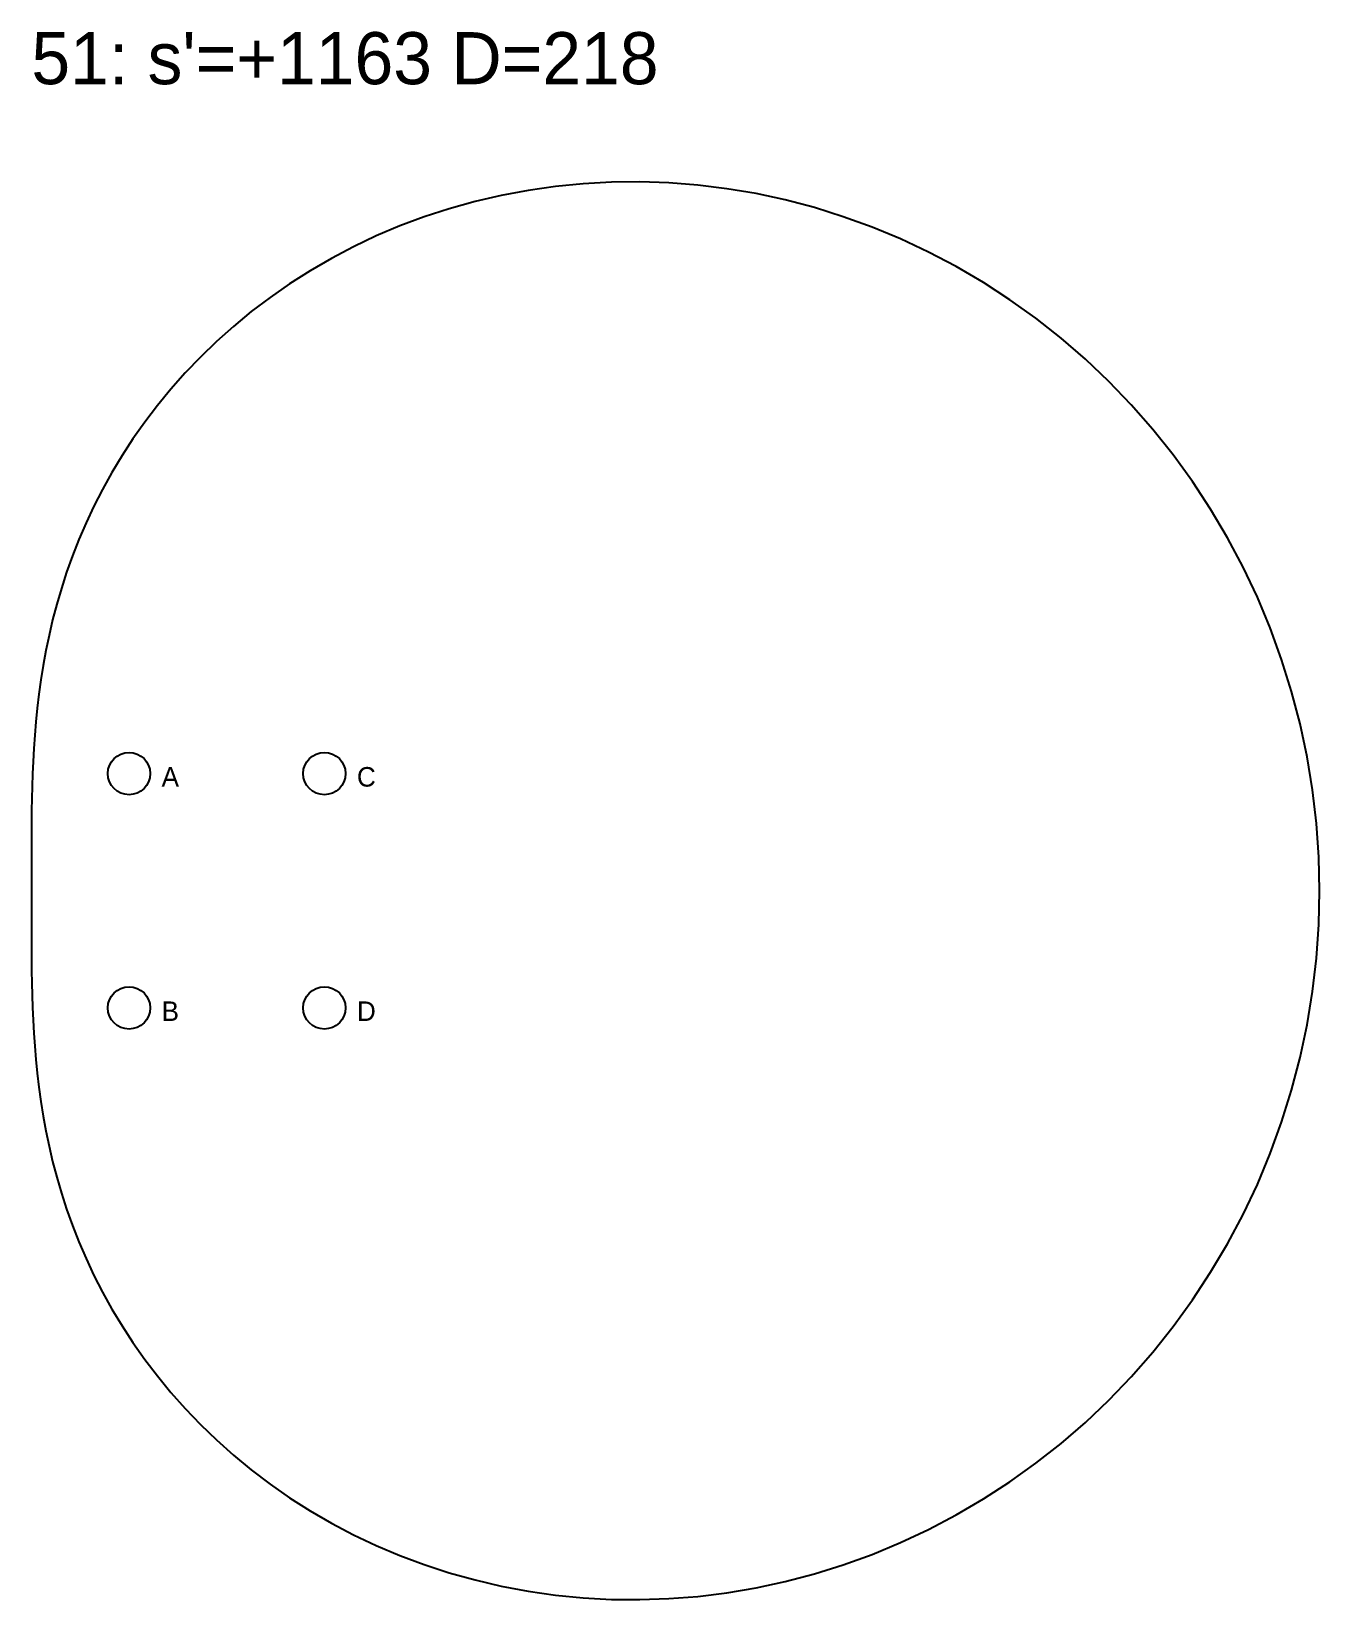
# Model space of a CAD drawing. Header units: millimetres. Extents: x 0 to 2007, y -5243 to 138.
# Drawn here: x 420 to 617.8, y -4108.9 to -3868 of the extents above; entities that cross this region are included whole.
import ezdxf

# ---------------------------------------------------------------- set-up
doc = ezdxf.new("R2010")
doc.units = ezdxf.units.MM
for name, color, linetype in [('DOWEL', 5, 'CONTINUOUS'), ('SLAB_51', 5, 'CONTINUOUS'), ('TEXT', 1, 'CONTINUOUS')]:
    doc.layers.add(name, color=color, linetype=linetype)

msp = doc.modelspace()

# ---------------------------------------------------------------- texts
at = {"layer": 'DOWEL'}
for s, p in [('A', (440, -3984)), ('C', (470, -3984)), ('B', (440, -4020)), ('D', (470, -4020))]:
    msp.add_text(s, height=3, dxfattribs=at).set_placement(p)
at = {"layer": 'TEXT'}
msp.add_text("51: s'=+1163 D=218", height=8, dxfattribs=at).set_placement((420, -3876.101))

# ---------------------------------------------------------------- linework, layer by layer
at = {"layer": 'DOWEL'}
for centre in [(435, -3982), (465, -3982), (435, -4018), (465, -4018)]:
    msp.add_circle(centre, 3.25, dxfattribs=at)
at = {"layer": 'SLAB_51'}
msp.add_lwpolyline([(617.846, -4000), (617.726, -3994.822), (617.365, -3989.658), (616.764, -3984.518), (615.926, -3979.416), (614.852, -3974.364), (613.547, -3969.374), (612.013, -3964.458), (610.256, -3959.628), (608.282, -3954.895), (606.095, -3950.27), (603.702, -3945.763), (601.111, -3941.386), (598.33, -3937.147), (595.366, -3933.056), (592.228, -3929.121), (588.925, -3925.351), (585.468, -3921.753), (581.865, -3918.334), (578.128, -3915.101), (574.266, -3912.058), (570.292, -3909.212), (566.215, -3906.566), (562.047, -3904.125), (557.8, -3901.89), (553.485, -3899.865), (549.113, -3898.051), (544.696, -3896.449), (540.245, -3895.059), (535.772, -3893.881), (531.289, -3892.913), (526.805, -3892.153), (522.332, -3891.6), (517.88, -3891.251), (513.46, -3891.101), (509.081, -3891.146), (504.754, -3891.382), (500.486, -3891.804), (496.288, -3892.405), (492.167, -3893.18), (488.131, -3894.121), (484.187, -3895.223), (480.342, -3896.477), (476.603, -3897.876), (472.974, -3899.412), (469.462, -3901.077), (466.069, -3902.862), (462.802, -3904.76), (459.662, -3906.761), (456.652, -3908.856), (453.775, -3911.038), (451.032, -3913.297), (448.425, -3915.626), (445.953, -3918.014), (443.616, -3920.455), (441.414, -3922.939), (439.345, -3925.459), (437.409, -3928.008), (435.602, -3930.577), (433.921, -3933.159), (432.365, -3935.748), (430.93, -3938.336), (429.611, -3940.919), (428.405, -3943.49), (427.306, -3946.044), (426.311, -3948.576), (425.415, -3951.081), (424.611, -3953.556), (423.896, -3955.998), (423.263, -3958.403), (422.707, -3960.768), (422.223, -3963.093), (421.804, -3965.375), (421.446, -3967.613), (421.142, -3969.807), (420.888, -3971.956), (420.678, -3974.061), (420.507, -3976.123), (420.37, -3978.143), (420.262, -3980.122), (420.18, -3982.063), (420.118, -3983.967), (420.074, -3985.838), (420.044, -3987.679), (420.024, -3989.492), (420.011, -3991.281), (420.005, -3993.049), (420.001, -3994.802), (420, -3996.541), (420, -3998.273), (420, -4000), (420, -4001.727), (420, -4003.459), (420.001, -4005.198), (420.005, -4006.951), (420.011, -4008.719), (420.024, -4010.508), (420.044, -4012.321), (420.074, -4014.162), (420.118, -4016.033), (420.18, -4017.937), (420.262, -4019.878), (420.37, -4021.857), (420.507, -4023.877), (420.678, -4025.939), (420.888, -4028.044), (421.142, -4030.193), (421.446, -4032.387), (421.804, -4034.625), (422.223, -4036.907), (422.707, -4039.232), (423.263, -4041.597), (423.896, -4044.002), (424.611, -4046.444), (425.415, -4048.919), (426.311, -4051.424), (427.306, -4053.956), (428.405, -4056.51), (429.611, -4059.081), (430.93, -4061.664), (432.365, -4064.252), (433.921, -4066.841), (435.602, -4069.423), (437.409, -4071.992), (439.345, -4074.541), (441.414, -4077.061), (443.616, -4079.545), (445.953, -4081.986), (448.425, -4084.374), (451.032, -4086.703), (453.775, -4088.962), (456.652, -4091.144), (459.662, -4093.239), (462.802, -4095.24), (466.069, -4097.138), (469.462, -4098.923), (472.974, -4100.588), (476.603, -4102.124), (480.342, -4103.523), (484.187, -4104.777), (488.131, -4105.879), (492.167, -4106.82), (496.288, -4107.595), (500.486, -4108.196), (504.754, -4108.618), (509.081, -4108.854), (513.46, -4108.899), (517.88, -4108.749), (522.332, -4108.4), (526.805, -4107.847), (531.289, -4107.087), (535.772, -4106.119), (540.245, -4104.941), (544.696, -4103.551), (549.113, -4101.949), (553.485, -4100.135), (557.8, -4098.11), (562.047, -4095.875), (566.215, -4093.434), (570.292, -4090.788), (574.266, -4087.942), (578.128, -4084.899), (581.865, -4081.666), (585.468, -4078.247), (588.925, -4074.649), (592.228, -4070.879), (595.366, -4066.944), (598.33, -4062.853), (601.111, -4058.614), (603.702, -4054.237), (606.095, -4049.73), (608.282, -4045.105), (610.256, -4040.372), (612.013, -4035.542), (613.547, -4030.626), (614.852, -4025.636), (615.926, -4020.584), (616.764, -4015.482), (617.365, -4010.342), (617.726, -4005.178)], close=True, dxfattribs=at)

msp.set_redraw_order([(e.dxf.handle, doc.entitydb.next_handle()) for e in msp.query("TEXT MTEXT ATTDEF DIMENSION ARC_DIMENSION")])  # texts and dimensions are drawn at this point

doc.saveas('drawing.dxf')
